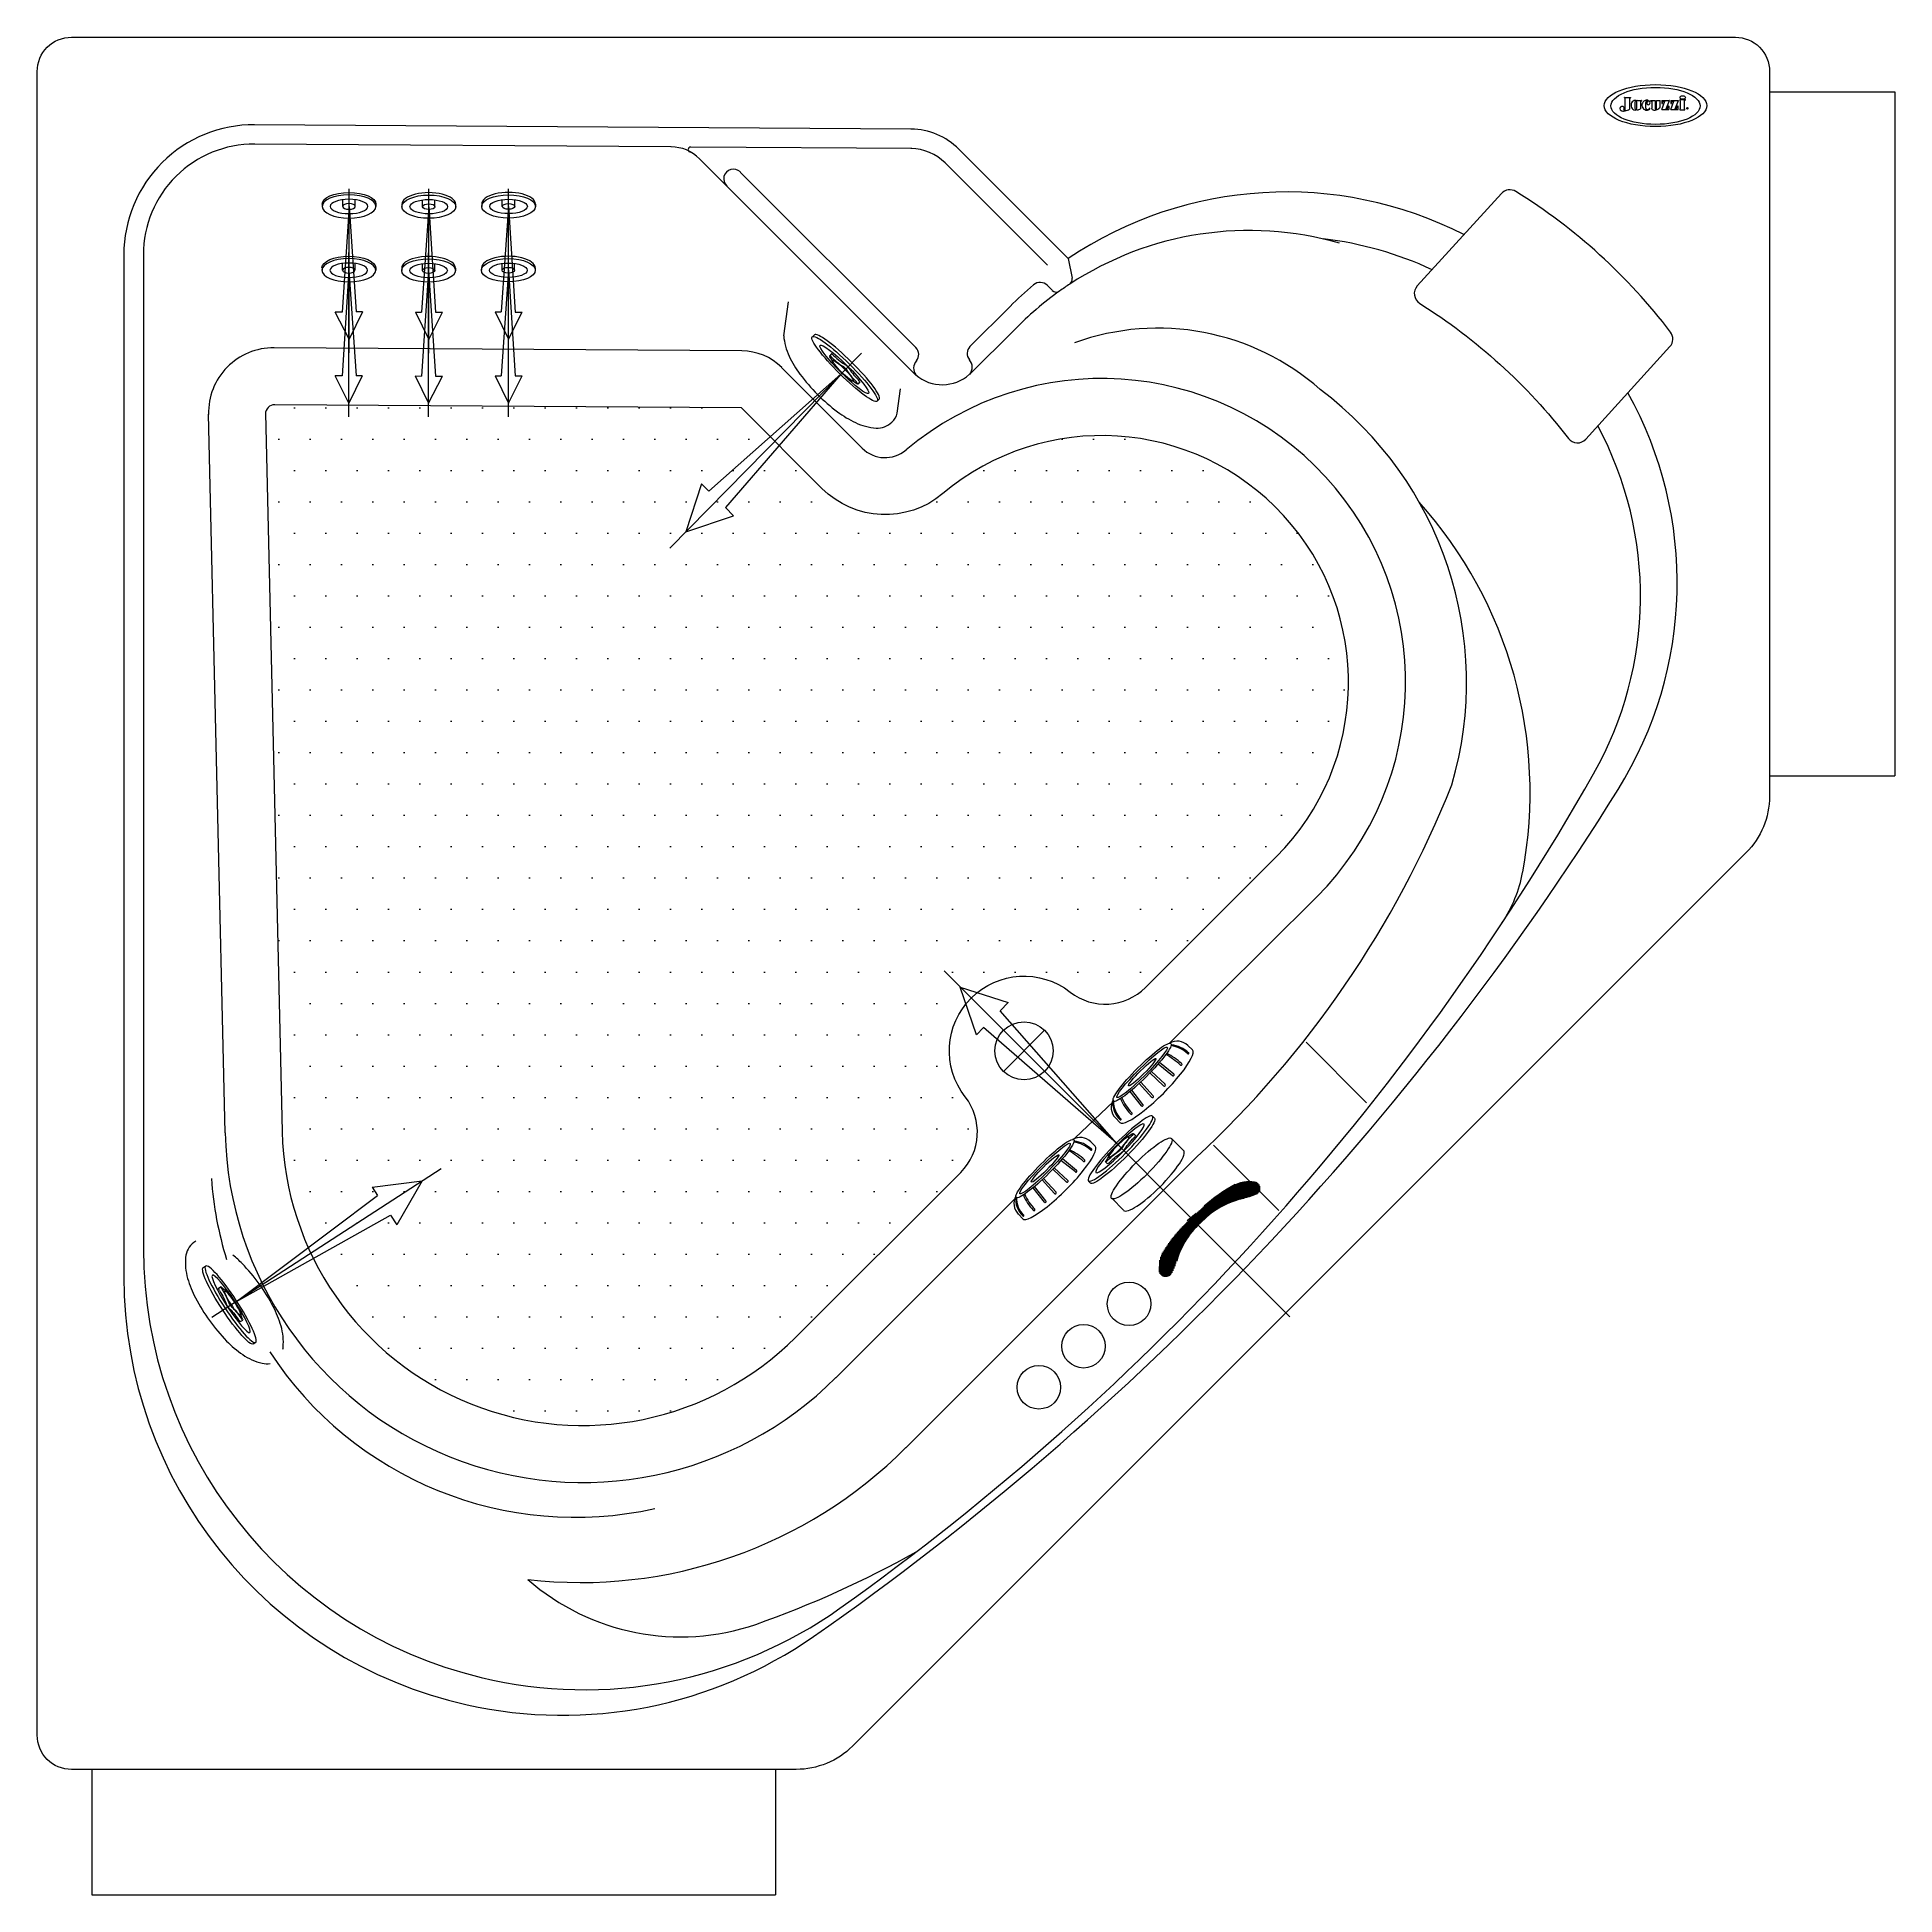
# Model space of a CAD drawing. Header units: millimetres. Extents: x -1264.83 to -1263.2, y 2202.79 to 2204.42.
import ezdxf
from ezdxf.enums import TextEntityAlignment as Align

# ---------------------------------------------------------------- set-up
doc = ezdxf.new("R2010")
doc.units = ezdxf.units.MM
doc.header["$LTSCALE"] = 10
doc.linetypes.add('CENTER2', pattern=[1.125, 0.75, -0.125, 0.125, -0.125])
doc.linetypes.add('HIDDEN', pattern=[0.375, 0.25, -0.125])
doc.layers.add('jacuzzi', color=1, linetype='Continuous')
doc.layers.add('LCOTA02', color=1, linetype='Continuous')
doc.styles.add('ROMANS', font='romans', dxfattribs={"height": 4})

# ---------------------------------------------------------------- blocks, each defined once
blk = doc.blocks.new('*E2')
at = {"layer": 'LCOTA02', "extrusion": (0, 0, -1)}
for centre, start_param, end_param in [((-0.14, 1.57), -1.378279, 0), ((-0.13, -1.4), 3.141593, 4.519872)]:
    blk.add_ellipse(centre, major_axis=(-0.001, 0.268), ratio=0.15, start_param=start_param, end_param=end_param, dxfattribs=at)

msp = doc.modelspace()

# ---------------------------------------------------------------- hatches: boundary and pattern name
at = {"layer": 'jacuzzi'}
h = msp.add_hatch(dxfattribs=at)
h.set_pattern_fill('DOTS', color=256, scale=0.44, style=0)
h.set_pattern_definition([(0, (-1257.381005, 2198.406658), (0.01375, 0.0275), [0, -0.0275])])
edge = h.paths.add_edge_path()
edge.add_line((-1264.6251, 2204.0946), (-1264.6105, 2203.4642))
edge.add_arc((-1264.3466, 2203.4703), 0.264, 181.3235, 315)
edge.add_line((-1264.1599, 2203.2836), (-1264.0151, 2203.4284))
edge.add_arc((-1264.0504, 2203.4638), 0.05, 315, 398.0777)
edge.add_arc((-1263.9595, 2203.535), 0.0655, 51.9223, 218.0777, ccw=False)
edge.add_arc((-1263.8883, 2203.6259), 0.05, 231.9223, 315)
edge.add_line((-1263.8529, 2203.5906), (-1263.7382, 2203.7053))
edge.add_arc((-1263.8913, 2203.8584), 0.2165, 315, 490.1048)
edge.add_arc((-1264.0814, 2204.084), 0.0785, 225, 310.1048, ccw=False)
edge.add_line((-1264.1369, 2204.0285), (-1264.2075, 2204.0991))
edge.add_line((-1264.2075, 2204.0991), (-1264.617, 2204.1019))
edge.add_arc((-1264.6171, 2204.0939), 0.008, 89.6155, 180)
h = msp.add_hatch(dxfattribs=at)
h.set_pattern_fill('ANSI31', color=256, scale=0.006, angle=43.0415, style=0)
h.set_pattern_definition([(88.041536, (-1283.2623971, 2196.59369065), (-0.000749561898, 2.563124e-05), [])])
h.paths.add_polyline_path([(-1263.8031, 2203.3855, -0.150241), (-1263.7667, 2203.4055, 0.040015), (-1263.7559, 2203.4088, 0.693838), (-1263.7563, 2203.42, 0.117767), (-1263.769, 2203.4197, 0.042592), (-1263.7733, 2203.4181, 0.06981), (-1263.8013, 2203.3987), (-1263.8089, 2203.3917), (-1263.8164, 2203.3846, 0.06981), (-1263.8377, 2203.358, 0.042592), (-1263.8396, 2203.3539, 0.117767), (-1263.8408, 2203.3412, 0.693838), (-1263.8296, 2203.34, 0.040015), (-1263.8255, 2203.3505, -0.150241)])

# ---------------------------------------------------------------- linework, layer by layer
for p, q in [((-1263.4326, 2204.3711), (-1263.4326, 2204.3714)), ((-1263.4325, 2204.3716), (-1263.4275, 2204.3716)), ((-1263.4323, 2204.371), (-1263.4325, 2204.371)), ((-1263.4321, 2204.3606), (-1263.4321, 2204.3708)), ((-1263.4275, 2204.371), (-1263.4282, 2204.371)), ((-1263.4282, 2204.371), (-1263.4282, 2204.3614)), ((-1263.4273, 2204.3714), (-1263.4273, 2204.3711)), ((-1263.4217, 2204.3687), (-1263.4217, 2204.3688)), ((-1263.4215, 2204.3689), (-1263.4179, 2204.3689)), ((-1263.4186, 2204.3681), (-1263.4186, 2204.3615)), ((-1263.4179, 2204.3683), (-1263.4184, 2204.3683)), ((-1263.4177, 2204.3688), (-1263.4177, 2204.3685)), ((-1263.4138, 2204.362), (-1263.4138, 2204.3672)), ((-1263.4094, 2204.3684), (-1263.4094, 2204.3689)), ((-1263.4094, 2204.3689), (-1263.4057, 2204.3689)), ((-1263.4094, 2204.3683), (-1263.4089, 2204.3683)), ((-1263.4088, 2204.3682), (-1263.4088, 2204.3625)), ((-1263.4045, 2204.3689), (-1263.4015, 2204.3689)), ((-1263.4, 2204.3689), (-1263.4, 2204.3664)), ((-1263.4, 2204.361), (-1263.3972, 2204.3683)), ((-1263.3999, 2204.369), (-1263.3934, 2204.369)), ((-1263.3999, 2204.3663), (-1263.3995, 2204.3663)), ((-1263.3961, 2204.3615), (-1263.3933, 2204.3689)), ((-1263.3941, 2204.364), (-1263.3937, 2204.364)), ((-1263.3936, 2204.3609), (-1263.3936, 2204.364)), ((-1263.3921, 2204.361), (-1263.3893, 2204.3683)), ((-1263.392, 2204.3689), (-1263.392, 2204.3664)), ((-1263.3919, 2204.369), (-1263.3854, 2204.369)), ((-1263.3919, 2204.3663), (-1263.3916, 2204.3663)), ((-1263.3882, 2204.3615), (-1263.3854, 2204.3689)), ((-1263.3862, 2204.364), (-1263.3857, 2204.364)), ((-1263.3857, 2204.3609), (-1263.3857, 2204.364)), ((-1264.0587, 2204.3437), (-1264.6346, 2204.3476)), ((-1263.4215, 2204.361), (-1263.4215, 2204.3605)), ((-1263.4105, 2204.3612), (-1263.4105, 2204.3619)), ((-1263.3999, 2204.3609), (-1263.3937, 2204.3609)), ((-1263.392, 2204.3609), (-1263.3857, 2204.3609)), ((-1263.3842, 2204.3609), (-1263.3842, 2204.3611)), ((-1263.3841, 2204.3608), (-1263.3797, 2204.3608)), ((-1263.3796, 2204.3609), (-1263.3796, 2204.3611)), ((-1264.2693, 2204.3281), (-1264.6346, 2204.3306)), ((-1264.0581, 2204.3267), (-1264.252, 2204.328)), ((-1264.0545, 2204.128), (-1264.2443, 2204.3177)), ((-1263.9207, 2204.2302), (-1264.0167, 2204.3262)), ((-1264.0544, 2204.1521), (-1264.2085, 2204.3061)), ((-1263.9388, 2204.2243), (-1264.0287, 2204.3141)), ((-1264.5573, 2204.2759), (-1264.5573, 2204.2818)), ((-1264.5518, 2204.1475), (-1264.5518, 2204.2914)), ((-1264.5464, 2204.2759), (-1264.5464, 2204.2818)), ((-1264.4873, 2204.2757), (-1264.4873, 2204.2817)), ((-1264.4818, 2204.1473), (-1264.4818, 2204.2913)), ((-1264.4764, 2204.2757), (-1264.4764, 2204.2817)), ((-1264.4173, 2204.2759), (-1264.4173, 2204.2818)), ((-1264.4118, 2204.1475), (-1264.4118, 2204.2914)), ((-1264.4064, 2204.2759), (-1264.4064, 2204.2818)), ((-1264.5754, 2204.278), (-1264.5754, 2204.2759)), ((-1264.5518, 2204.2759), (-1264.5578, 2204.1832)), ((-1264.5518, 2204.2759), (-1264.5455, 2204.1833)), ((-1264.5283, 2204.278), (-1264.5283, 2204.2759)), ((-1264.5054, 2204.2778), (-1264.5054, 2204.2757)), ((-1264.4818, 2204.2757), (-1264.4882, 2204.1832)), ((-1264.4818, 2204.2757), (-1264.4759, 2204.1831)), ((-1264.4583, 2204.2778), (-1264.4583, 2204.2757)), ((-1264.4354, 2204.278), (-1264.4354, 2204.2759)), ((-1264.4118, 2204.2759), (-1264.4182, 2204.1833)), ((-1264.4118, 2204.2759), (-1264.4059, 2204.1832)), ((-1264.3883, 2204.278), (-1264.3883, 2204.2759)), ((-1264.7494, 2204.2336), (-1264.7494, 2203.337)), ((-1264.7322, 2204.2336), (-1264.7322, 2203.3614)), ((-1264.552, 2204.0914), (-1264.552, 2204.2354)), ((-1264.482, 2204.0913), (-1264.482, 2204.2353)), ((-1264.412, 2204.0914), (-1264.412, 2204.2354)), ((-1264.5755, 2204.222), (-1264.5755, 2204.2199)), ((-1264.552, 2204.2199), (-1264.5579, 2204.1272)), ((-1264.5574, 2204.2199), (-1264.5574, 2204.2258)), ((-1264.552, 2204.2199), (-1264.5456, 2204.1273)), ((-1264.5465, 2204.2199), (-1264.5465, 2204.2258)), ((-1264.5284, 2204.222), (-1264.5284, 2204.2199)), ((-1264.5055, 2204.2218), (-1264.5055, 2204.2197)), ((-1264.482, 2204.2197), (-1264.4883, 2204.1271)), ((-1264.4874, 2204.2197), (-1264.4874, 2204.2256)), ((-1264.482, 2204.2197), (-1264.476, 2204.1271)), ((-1264.4765, 2204.2197), (-1264.4765, 2204.2256)), ((-1264.4584, 2204.2218), (-1264.4584, 2204.2197)), ((-1264.4355, 2204.222), (-1264.4355, 2204.2199)), ((-1264.412, 2204.2199), (-1264.4183, 2204.1273)), ((-1264.4174, 2204.2199), (-1264.4174, 2204.2258)), ((-1264.412, 2204.2199), (-1264.406, 2204.1272)), ((-1264.4065, 2204.2199), (-1264.4065, 2204.2258)), ((-1264.3884, 2204.222), (-1264.3884, 2204.2199)), ((-1263.9207, 2204.2302), (-1263.9173, 2204.213)), ((-1263.939, 2204.2066), (-1263.9347, 2204.2023)), ((-1264.1704, 2204.1625), (-1264.1662, 2204.1923)), ((-1264.007, 2204.153), (-1263.9718, 2204.1882)), ((-1264.5518, 2204.1595), (-1264.5639, 2204.1832)), ((-1264.5578, 2204.1832), (-1264.5639, 2204.1832)), ((-1264.5401, 2204.1833), (-1264.5518, 2204.1595)), ((-1264.5401, 2204.1833), (-1264.5455, 2204.1833)), ((-1264.4936, 2204.1832), (-1264.4882, 2204.1832)), ((-1264.4936, 2204.1832), (-1264.4819, 2204.1593)), ((-1264.4819, 2204.1593), (-1264.4698, 2204.183)), ((-1264.4759, 2204.1831), (-1264.4698, 2204.183)), ((-1264.4236, 2204.1833), (-1264.4182, 2204.1833)), ((-1264.4236, 2204.1833), (-1264.4119, 2204.1595)), ((-1264.4119, 2204.1595), (-1264.3998, 2204.1832)), ((-1264.4059, 2204.1832), (-1264.3998, 2204.1832)), ((-1263.968, 2204.1677), (-1264.0072, 2204.1286)), ((-1264.2072, 2204.1491), (-1264.6176, 2204.1519)), ((-1264.1435, 2204.1633), (-1264.1452, 2204.1615)), ((-1264.2704, 2203.976), (-1264.1021, 2204.1471)), ((-1264.1284, 2204.1465), (-1264.1303, 2204.1446)), ((-1264.5519, 2204.1034), (-1264.564, 2204.1272)), ((-1264.5579, 2204.1272), (-1264.564, 2204.1272)), ((-1264.5402, 2204.1273), (-1264.5519, 2204.1034)), ((-1264.5402, 2204.1273), (-1264.5456, 2204.1273)), ((-1264.4937, 2204.1272), (-1264.4883, 2204.1271)), ((-1264.4937, 2204.1272), (-1264.482, 2204.1033)), ((-1264.482, 2204.1033), (-1264.4699, 2204.127)), ((-1264.476, 2204.1271), (-1264.4699, 2204.127)), ((-1264.4237, 2204.1273), (-1264.4183, 2204.1273)), ((-1264.4237, 2204.1273), (-1264.412, 2204.1034)), ((-1264.412, 2204.1034), (-1264.3999, 2204.1272)), ((-1264.406, 2204.1272), (-1264.3999, 2204.1272)), ((-1264.1203, 2204.1286), (-1264.2361, 2204.0261)), ((-1264.1203, 2204.1286), (-1264.2216, 2204.0116)), ((-1264.1015, 2204.0638), (-1264.1722, 2204.1345)), ((-1264.1036, 2204.1219), (-1264.1054, 2204.1201)), ((-1264.0867, 2204.1069), (-1264.0885, 2204.1051)), ((-1264.0708, 2204.0945), (-1264.0678, 2204.1159)), ((-1264.6605, 2203.463), (-1264.6751, 2204.0935)), ((-1264.2425, 2204.0324), (-1264.2564, 2203.9903)), ((-1264.2425, 2204.0324), (-1264.2361, 2204.0261)), ((-1264.2216, 2204.0116), (-1264.2144, 2204.0044)), ((-1264.2564, 2203.9903), (-1264.2144, 2204.0044)), ((-1263.8318, 2203.5418), (-1263.7029, 2203.6699)), ((-1264.0297, 2203.6052), (-1263.8601, 2203.4355)), ((-1264.0156, 2203.591), (-1263.9735, 2203.5773)), ((-1264.0013, 2203.549), (-1264.0156, 2203.591)), ((-1263.9806, 2203.57), (-1263.9735, 2203.5773)), ((-1263.8784, 2203.4539), (-1263.9806, 2203.57)), ((-1264.0013, 2203.549), (-1263.995, 2203.5555)), ((-1263.8784, 2203.4539), (-1263.995, 2203.5555)), ((-1263.8118, 2203.5358), (-1263.8157, 2203.5396)), ((-1263.712, 2203.5425), (-1263.6589, 2203.4895)), ((-1263.837, 2203.5044), (-1263.849, 2203.5156)), ((-1263.8358, 2203.5057), (-1263.8478, 2203.5169)), ((-1263.8293, 2203.5132), (-1263.8419, 2203.5234)), ((-1263.8282, 2203.5146), (-1263.8407, 2203.5247)), ((-1263.8565, 2203.4867), (-1263.8664, 2203.4993)), ((-1263.8552, 2203.4878), (-1263.865, 2203.5005)), ((-1263.8475, 2203.4942), (-1263.8585, 2203.5063)), ((-1263.8462, 2203.4954), (-1263.8571, 2203.5075)), ((-1263.8809, 2203.4907), (-1263.9148, 2203.4583)), ((-1263.8755, 2203.4722), (-1263.8793, 2203.4761)), ((-1263.8755, 2203.4722), (-1263.8793, 2203.4761)), ((-1263.845, 2203.4758), (-1263.8468, 2203.4776)), ((-1263.897, 2203.4513), (-1263.901, 2203.4552)), ((-1263.8617, 2203.4607), (-1263.8635, 2203.4625)), ((-1263.8196, 2203.4476), (-1263.8301, 2203.4581)), ((-1263.7933, 2203.4523), (-1263.736, 2203.395)), ((-1264.0631, 2203.1868), (-1263.8082, 2203.4417)), ((-1263.9145, 2203.4287), (-1263.9271, 2203.4389)), ((-1263.9134, 2203.4301), (-1263.9259, 2203.4402)), ((-1263.8863, 2203.4359), (-1263.8883, 2203.4378)), ((-1264.4708, 2203.4316), (-1264.6721, 2203.301)), ((-1264.5316, 2203.4155), (-1264.4876, 2203.4208)), ((-1264.4876, 2203.4208), (-1264.5098, 2203.3824)), ((-1263.9328, 2203.4097), (-1263.9437, 2203.4218)), ((-1263.9314, 2203.4109), (-1263.9424, 2203.423)), ((-1263.9223, 2203.4199), (-1263.9342, 2203.4311)), ((-1263.9211, 2203.4212), (-1263.933, 2203.4324)), ((-1263.9013, 2203.419), (-1263.903, 2203.4207)), ((-1264.6504, 2203.3151), (-1264.5267, 2203.408)), ((-1264.5316, 2203.4155), (-1264.5267, 2203.408)), ((-1264.1246, 2203.2482), (-1263.9678, 2203.405)), ((-1263.9417, 2203.4023), (-1263.9516, 2203.4148)), ((-1263.9404, 2203.4033), (-1263.9503, 2203.416)), ((-1263.8826, 2203.4056), (-1263.8721, 2203.3951)), ((-1264.6504, 2203.3151), (-1264.5154, 2203.3909)), ((-1264.5154, 2203.3909), (-1264.5098, 2203.3824)), ((-1263.9607, 2203.3877), (-1263.9645, 2203.3916)), ((-1263.9607, 2203.3877), (-1263.9645, 2203.3916)), ((-1263.8165, 2203.3861), (-1263.8085, 2203.3925)), ((-1264.6797, 2203.3448), (-1264.6776, 2203.3462)), ((-1264.6663, 2203.3267), (-1264.664, 2203.3282)), ((-1264.6471, 2203.2974), (-1264.645, 2203.2988)), ((-1264.6358, 2203.2779), (-1264.6337, 2203.2793))]:
    msp.add_line(p, q, dxfattribs=at)
at = {"layer": 'jacuzzi', "linetype": 'HIDDEN'}
for p, q in [((-1263.3054, 2204.3764), (-1263.1954, 2204.3764)), ((-1263.1954, 2204.3764), (-1263.1954, 2203.7764)), ((-1263.3054, 2203.7764), (-1263.1954, 2203.7764)), ((-1264.7775, 2202.9045), (-1264.7775, 2202.7945)), ((-1264.1775, 2202.9045), (-1264.1775, 2202.7945)), ((-1264.7775, 2202.7945), (-1264.1775, 2202.7945))]:
    msp.add_line(p, q, dxfattribs=at)
at = {"layer": 'jacuzzi', "linetype": 'CENTER2'}
for p, q in [((-1263.7262, 2203.3017), (-1263.9775, 2203.553)), ((-1263.9775, 2203.517), (-1263.9415, 2203.553))]:
    msp.add_line(p, q, dxfattribs=at)
at = {"layer": 'jacuzzi', "color": 3}
msp.add_lwpolyline([(-1263.3054, 2203.7584, -0.198923), (-1263.3259, 2203.7089), (-1264.11, 2202.925, -0.198902), (-1264.1595, 2202.9045), (-1264.7954, 2202.9045, -0.414214), (-1264.8254, 2202.9345), (-1264.8254, 2204.3944, -0.414214), (-1264.7954, 2204.4244), (-1263.3354, 2204.4244, -0.414214), (-1263.3054, 2204.3944)], format="xyb", close=True, dxfattribs=at)
at = {"layer": 'jacuzzi'}
for points in [[(-1263.4218, 2204.3621), (-1263.4218, 2204.3673, 1), (-1263.4236, 2204.3673), (-1263.4236, 2204.3621, 1)], [(-1263.4819, 2204.0724, 0.466545), (-1263.4666, 2204.0717), (-1263.3928, 2204.1529, 0.361621), (-1263.3923, 2204.1657, 0.091582), (-1263.528, 2204.289, 0.361724), (-1263.5407, 2204.2873), (-1263.6145, 2204.2061, 0.466651), (-1263.6124, 2204.1909, -0.087969)]]:
    msp.add_lwpolyline(points, format="xyb", close=True, dxfattribs=at)
for points in [[(-1263.4056, 2204.3689), (-1263.4056, 2204.3617, 0.135484), (-1263.4056, 2204.3616, 0.597309), (-1263.4046, 2204.3617, 0.11277), (-1263.4046, 2204.3617), (-1263.4046, 2204.3689)], [(-1263.4049, 2204.3606, 0.062974), (-1263.4018, 2204.3623, 0.257829), (-1263.4014, 2204.3629), (-1263.4014, 2204.3689)], [(-1263.3806, 2204.3693), (-1263.3841, 2204.3693, 0.414214), (-1263.3842, 2204.3692), (-1263.3842, 2204.3687, 0.414214), (-1263.3841, 2204.3686), (-1263.3838, 2204.3686, -0.414214), (-1263.3837, 2204.3686), (-1263.3837, 2204.3616)], [(-1263.3801, 2204.3615), (-1263.3801, 2204.3687, -0.309408), (-1263.38, 2204.3689, 0.090701), (-1263.3791, 2204.3694, 0.365017), (-1263.3791, 2204.3695), (-1263.3792, 2204.3697, 0.451807), (-1263.3795, 2204.3697, -0.178007), (-1263.3807, 2204.3693)], [(-1264.1704, 2204.1625, 0.092249), (-1264.1656, 2204.1445, 0.048941), (-1264.1561, 2204.1287, 0.036618), (-1264.1408, 2204.111, 0.036618), (-1264.1231, 2204.0957, 0.048941), (-1264.1074, 2204.0862, 0.092249), (-1264.0894, 2204.0815, 0.218591), (-1264.0754, 2204.0866, 0.129048), (-1264.0708, 2204.0945)], [(-1264.6251, 2204.0946), (-1264.6105, 2203.4642, 0.659858), (-1264.1599, 2203.2836), (-1264.0151, 2203.4284, 0.379254), (-1264.0111, 2203.4946, -0.885935), (-1263.9191, 2203.5866, 0.379254), (-1263.8529, 2203.5906), (-1263.7382, 2203.7053, 0.958169), (-1264.0308, 2204.0239, -0.389406), (-1264.1369, 2204.0285), (-1264.2075, 2204.0991), (-1264.617, 2204.1019, 0.416181), (-1264.6251, 2204.0939)], [(-1264.6862, 2203.3679, 0.027993), (-1264.6879, 2203.3668, 0.218591), (-1264.6952, 2203.3538, 0.092249), (-1264.6934, 2203.3353, 0.048941), (-1264.6865, 2203.3182, 0.036618), (-1264.6742, 2203.2983, 0.036618), (-1264.6592, 2203.2804, 0.048941), (-1264.6451, 2203.2685, 0.092249), (-1264.6281, 2203.2609, 0.100961), (-1264.621, 2203.2607)], [(-1264.6098, 2203.2731, 0.026779), (-1264.6096, 2203.275, 0.092249), (-1264.6114, 2203.2935, 0.048941), (-1264.6183, 2203.3106, 0.036618), (-1264.6306, 2203.3305, 0.036618), (-1264.6456, 2203.3484, 0.028685), (-1264.6536, 2203.3557, 0.028685)]]:
    msp.add_lwpolyline(points, format="xyb", dxfattribs=at)
for centre, radius in [((-1263.3775, 2204.362), 0.000795), ((-1263.9595, 2203.535), 0.0255), ((-1263.8674, 2203.313), 0.0191), ((-1263.9073, 2203.2758), 0.0191), ((-1263.9465, 2203.2398), 0.0191)]:
    msp.add_circle(centre, radius, dxfattribs=at)
for centre, radius, start, end in [((-1263.4345, 2204.3617), 0.00211, 122.9803, 234.8089), ((-1263.4347, 2204.3619), 0.00184, 329.3882, 123.2376), ((-1263.4325, 2204.3714), 0.000183, 90, 180), ((-1263.4325, 2204.3711), 0.000183, 180, 270), ((-1263.4323, 2204.3708), 0.000183, 0, 90), ((-1263.4275, 2204.3714), 0.000183, 0, 90), ((-1263.4275, 2204.3711), 0.000183, 270, 0), ((-1263.4225, 2204.3647), 0.00441, 126.3033, 231.4856), ((-1263.4233, 2204.3662), 0.0028, 59.9231, 132.2761), ((-1263.4218, 2204.3687), 0.0000913, 231.4553, 0), ((-1263.4215, 2204.3688), 0.000183, 90, 180), ((-1263.4184, 2204.3681), 0.000183, 90, 180), ((-1263.4179, 2204.3688), 0.000183, 0, 90), ((-1263.4179, 2204.3685), 0.000183, 270, 0), ((-1263.4129, 2204.3648), 0.00446, 127.1313, 242.2671), ((-1263.4131, 2204.3652), 0.00398, 88.5996, 128.9527), ((-1263.4119, 2204.3672), 0.00197, 150.4373, 179.0124), ((-1263.4126, 2204.3675), 0.00116, 97.112, 147.2426), ((-1263.4117, 2204.3665), 0.00138, 110.2833, 290.7343), ((-1263.4131, 2204.366), 0.00316, 29.5272, 87.5019), ((-1263.4126, 2204.3677), 0.000976, 50.781, 96.3414), ((-1263.4123, 2204.3682), 0.000419, 289.0295, 44.0873), ((-1263.412, 2204.3668), 0.00179, 294.3936, 25.9072), ((-1263.4094, 2204.3689), 0.0000913, 90, 180), ((-1263.4094, 2204.3684), 0.0000913, 180, 270), ((-1263.4089, 2204.3682), 0.0000913, 0, 90), ((-1263.4057, 2204.3689), 0.0000913, 0, 90), ((-1263.4045, 2204.3689), 0.0000913, 90, 180), ((-1263.4015, 2204.3689), 0.0000913, 0, 90), ((-1263.3999, 2204.3689), 0.0000913, 90, 180), ((-1263.3999, 2204.3664), 0.0000913, 180, 270), ((-1263.3969, 2204.3662), 0.00257, 130.1573, 175.0588), ((-1263.3995, 2204.3664), 0.0000913, 270, 355.0588), ((-1263.3975, 2204.3669), 0.0016, 80.3374, 129.0048), ((-1263.3973, 2204.3684), 0.000114, 338.9296, 80.3374), ((-1263.3968, 2204.3638), 0.00262, 294.8275, 3.7772), ((-1263.3941, 2204.3639), 0.000114, 90, 183.7772), ((-1263.3937, 2204.364), 0.0000913, 0, 90), ((-1263.3934, 2204.3689), 0.0000913, 338.9296, 90), ((-1263.3919, 2204.3689), 0.0000913, 90, 180), ((-1263.3919, 2204.3664), 0.0000913, 180, 270), ((-1263.3916, 2204.3664), 0.0000913, 270, 355.0588), ((-1263.389, 2204.3662), 0.00257, 130.1573, 175.0588), ((-1263.3896, 2204.3669), 0.0016, 80.3374, 129.0048), ((-1263.3894, 2204.3684), 0.000114, 338.9296, 80.3374), ((-1263.3889, 2204.3638), 0.00262, 294.8275, 3.7772), ((-1263.3862, 2204.3639), 0.000114, 90, 183.7772), ((-1263.3857, 2204.364), 0.0000913, 0, 90), ((-1263.3854, 2204.3689), 0.0000913, 338.9296, 90), ((-1264.6354, 2204.2336), 0.114, 89.6155, 180), ((-1263.4347, 2204.3615), 0.00182, 234.8089, 260.1754), ((-1263.4338, 2204.3665), 0.00692, 260.1754, 285.4183), ((-1263.4327, 2204.3608), 0.000455, 149.3882, 195.7752), ((-1263.4325, 2204.3608), 0.000664, 195.7752, 246.1283), ((-1263.4326, 2204.3606), 0.000455, 246.1283, 297.2029), ((-1263.4326, 2204.3608), 0.000606, 297.2029, 316.5289), ((-1263.4326, 2204.3607), 0.000567, 320.2199, 351.1443), ((-1263.4375, 2204.3794), 0.0204, 285.5604, 296.8444), ((-1263.4283, 2204.3614), 0.000183, 298.8232, 0), ((-1263.4232, 2204.3635), 0.00305, 228.3999, 304.2305), ((-1263.4223, 2204.368), 0.00749, 276.286, 300.0862), ((-1263.4129, 2204.3646), 0.00427, 241.6824, 289.3433), ((-1263.4129, 2204.3619), 0.000927, 174.0544, 252.5389), ((-1263.4127, 2204.3636), 0.00266, 258.5772, 294.2197), ((-1263.4125, 2204.3632), 0.0022, 295.2704, 324.8584), ((-1263.4135, 2204.3648), 0.00467, 295.0031, 308.9089), ((-1263.4106, 2204.3619), 0.000114, 0, 144.8584), ((-1263.4106, 2204.3612), 0.000114, 309.1312, 0), ((-1263.4067, 2204.3625), 0.00214, 180, 267.9232), ((-1263.4063, 2204.3646), 0.00421, 264.0736, 289.8501), ((-1263.3999, 2204.361), 0.000114, 158.9296, 270), ((-1263.396, 2204.3615), 0.000114, 158.9296, 274.0743), ((-1263.3962, 2204.3638), 0.00243, 274.0743, 281.2218), ((-1263.3937, 2204.361), 0.0000913, 270, 0), ((-1263.392, 2204.361), 0.000114, 158.9296, 270), ((-1263.3881, 2204.3615), 0.000114, 158.9296, 274.0743), ((-1263.3883, 2204.3638), 0.00243, 274.0743, 281.2218), ((-1263.3857, 2204.361), 0.0000913, 270, 0), ((-1263.3841, 2204.3611), 0.0000913, 82.1724, 180), ((-1263.3841, 2204.3609), 0.0000913, 180, 270), ((-1263.3841, 2204.3616), 0.000365, 262.1724, 0), ((-1263.3798, 2204.3615), 0.000365, 180, 273.6112), ((-1263.3797, 2204.3611), 0.0000913, 0, 93.6112), ((-1263.3797, 2204.3609), 0.0000913, 270, 0), ((-1264.6352, 2204.2336), 0.097, 89.6155, 180), ((-1264.0591, 2204.2837), 0.06, 45, 89.6155), ((-1264.2695, 2204.2925), 0.0357, 45, 89.6155), ((-1264.252, 2204.3258), 0.00224, 89.6155, 269.6155), ((-1264.0591, 2204.2837), 0.043, 45, 89.6155), ((-1264.2145, 2204.3001), 0.00856, 44.9442, 226.6789), ((-1263.7293, 2203.9457), 0.3429, 62.9803, 123.9372), ((-1263.7618, 2203.9673), 0.2875, 74.0493, 123.2341), ((-1263.7343, 2203.934), 0.3157, 65.1313, 83.1987), ((-1263.7293, 2203.9457), 0.3429, 130.3343, 135), ((-1263.7618, 2203.9673), 0.2875, 125.3743, 135.81), ((-1263.9454, 2204.2002), 0.00903, 45, 130.3343), ((-1263.9312, 2204.2058), 0.005, 225, 305.3743), ((-1263.7618, 2203.9673), 0.2875, 123.2341, 125.3743), ((-1263.9222, 2204.212), 0.005, 303.2341, 11.4256), ((-1263.8419, 2203.954), 0.2151, 48.6072, 109.8978), ((-1264.618, 2204.0948), 0.0571, 89.6155, 181.3235), ((-1264.0605, 2204.146), 0.00856, 319.4386, 45), ((-1264.0009, 2204.1469), 0.00856, 135, 220.5614), ((-1264.2075, 2204.0992), 0.05, 45, 89.6155), ((-1264.0464, 2204.1339), 0.01, 139.4386, 216.1185), ((-1264.015, 2204.1348), 0.01, 321.3411, 40.5614), ((-1263.8913, 2203.8584), 0.2665, 315, 130.1048), ((-1264.0312, 2204.1555), 0.036, 229.6776, 311.6592), ((-1263.8919, 2203.8586), 0.3207, 343.68, 53.1756), ((-1263.7293, 2203.9457), 0.3429, 328.0498, 29.0876), ((-1263.7343, 2203.934), 0.3157, 330.4292, 28.2185), ((-1264.0814, 2204.084), 0.0285, 225, 310.1048), ((-1263.8977, 2203.7617), 0.3822, 349.4366, 41.7787), ((-1265.4398, 2204.9017), 2.2766, 305.3972, 330.4292), ((-1265.6038, 2205.1148), 2.5522, 304.8851, 328.0498), ((-1264.4195, 2204.1011), 0.8992, 312.8317, 338.2884), ((-1263.64, 2203.7136), 0.12, 326.571, 349.4366), ((-1263.8871, 2203.4476), 0.0991, 49.0863, 58.241), ((-1263.8649, 2203.4735), 0.0667, 49.107, 62.7054), ((-1263.8252, 2203.5301), 0.0134, 45.4918, 119.4389), ((-1263.8357, 2203.5104), 0.0297, 48.0121, 79.8762), ((-1263.8329, 2203.5146), 0.0258, 46.6666, 84.118), ((-1263.8154, 2203.5329), 0.00055, 232.3113, 66.6713), ((-1263.8217, 2203.5232), 0.000857, 232.3632, 58.5572), ((-1263.8364, 2203.505), 0.000891, 226.7041, 47.2995), ((-1263.8287, 2203.5139), 0.000874, 229.5356, 52.755), ((-1263.8697, 2203.4855), 0.0134, 150.4826, 224.4918), ((-1263.862, 2203.4889), 0.0196, 172.8232, 226.6373), ((-1263.8592, 2203.4907), 0.0218, 179.3227, 225.2239), ((-1263.838, 2203.5073), 0.0394, 201.1291, 224.4358), ((-1263.8348, 2203.5105), 0.0424, 203.278, 224.6357), ((-1263.8558, 2203.4873), 0.000869, 215.8097, 39.742), ((-1263.8469, 2203.4948), 0.000887, 221.3536, 42.5694), ((-1263.8749, 2203.4749), 0.00055, 203.3122, 37.6722), ((-1263.8654, 2203.48), 0.000793, 205.0905, 55.7303), ((-1264.3466, 2203.4703), 0.314, 181.3235, 315), ((-1263.9104, 2203.4456), 0.0134, 45.4918, 119.4389), ((-1263.9209, 2203.4259), 0.0297, 48.0121, 79.8762), ((-1263.9181, 2203.4301), 0.0258, 46.6666, 84.118), ((-1263.9723, 2203.3631), 0.0991, 49.0863, 58.241), ((-1263.9501, 2203.389), 0.0667, 49.107, 62.7054), ((-1263.9069, 2203.4387), 0.000857, 232.3632, 58.5572), ((-1263.9006, 2203.4484), 0.00055, 232.3113, 66.6713), ((-1264.3532, 2203.4459), 0.3202, 184.1265, 197.0699), ((-1263.9217, 2203.4206), 0.000891, 226.7041, 47.2995), ((-1263.914, 2203.4294), 0.000874, 229.5356, 52.755), ((-1263.955, 2203.401), 0.0134, 150.4826, 224.4918), ((-1263.9472, 2203.4044), 0.0196, 172.8232, 226.6373), ((-1263.9444, 2203.4062), 0.0218, 179.3227, 225.2239), ((-1263.9233, 2203.4228), 0.0394, 201.1291, 224.4358), ((-1263.92, 2203.426), 0.0424, 203.278, 224.6357), ((-1263.941, 2203.4028), 0.000869, 215.8097, 39.742), ((-1263.9321, 2203.4103), 0.000887, 221.3536, 42.5694), ((-1263.7525, 2203.3362), 0.0707, 101.6175, 135.7947), ((-1263.7182, 2203.3084), 0.1227, 117.1394, 132.6445), ((-1263.9602, 2203.3904), 0.00055, 203.3122, 37.6722), ((-1263.9507, 2203.3956), 0.000793, 205.0905, 55.7303), ((-1263.7574, 2203.3316), 0.0707, 130.2884, 164.4656), ((-1264.3452, 2203.3614), 0.387, 180, 256.4607), ((-1264.3644, 2203.337), 0.385, 180, 257.4194), ((-1264.3532, 2203.4459), 0.3202, 213.1412, 282.5738), ((-1264.3488, 2203.4725), 0.404, 263.4492, 315), ((-1264.4938, 2203.8805), 0.8998, 289.3999, 299.254), ((-1264.2608, 2203.2248), 0.204, 228.8956, 288.8473), ((-1264.3452, 2203.3614), 0.387, 256.4607, 305.3972), ((-1264.3644, 2203.337), 0.385, 257.4194, 304.8851)]:
    msp.add_arc(centre, radius, start, end, dxfattribs=at)
for centre, major_axis, ratio in [((-1263.4054, 2204.3644), (-0.045, 0), 0.408776), ((-1263.4054, 2204.3641), (-0.0391, 0), 0.415223), ((-1263.3816, 2204.3715), (-0.00235, 0), 0.621803), ((-1264.4818, 2204.2757), (0.0236, 0), 0.431953), ((-1264.4818, 2204.2757), (0.0165, 0), 0.381644), ((-1264.4118, 2204.2759), (0.0236, 0), 0.431953), ((-1264.4118, 2204.2759), (0.0165, 0), 0.381644), ((-1264.482, 2204.2197), (0.0236, 0), 0.431953), ((-1264.482, 2204.2197), (0.0165, 0), 0.381644), ((-1264.412, 2204.2199), (0.0236, 0), 0.431953), ((-1264.412, 2204.2199), (0.0165, 0), 0.381644), ((-1263.8559, 2203.5162), (-0.0253, -0.0253), 0.1484), ((-1263.8559, 2203.5162), (-0.0221, -0.0221), 0.114375), ((-1263.8559, 2203.5162), (-0.012, -0.012), 0.112344), ((-1263.9411, 2203.4317), (-0.0253, -0.0253), 0.1484), ((-1263.9411, 2203.4317), (-0.0221, -0.0221), 0.114375), ((-1263.8564, 2203.4318), (-0.0263, -0.0263), 0.186255), ((-1263.9411, 2203.4317), (-0.012, -0.012), 0.112344)]:
    msp.add_ellipse(centre, major_axis=major_axis, ratio=ratio, dxfattribs=at)
at = {"layer": 'jacuzzi', "extrusion": (0, 0, -1)}
for centre, major_axis, ratio, start_param, end_param in [((-1264.5518, 2204.278), (0.0236, 0), 0.431953, 3.141593, 6.283185), ((-1264.5518, 2204.2759), (0.0236, 0), 0.431953, 3.141593, 9.424778), ((-1264.5518, 2204.2759), (0.0165, 0), 0.381644, 3.141593, 9.424778), ((-1264.5518, 2204.2759), (0.00544, 0), 0.461888, 1.570796326786014, 7.8539816339656), ((-1264.552, 2204.222), (0.0236, 0), 0.431953, 3.141593, 6.283185), ((-1264.552, 2204.2199), (0.0236, 0), 0.431953, 3.141593, 9.424778), ((-1264.552, 2204.2199), (0.0165, 0), 0.381644, 3.141593, 9.424778), ((-1264.552, 2204.2199), (0.00544, 0), 0.461888, 1.570796326786014, 7.8539816339656), ((-1263.8749, 2203.4492), (-0.0281, -0.0284), 0.15, 3.141593, 9.424778), ((-1263.8731, 2203.4474), (-0.0281, -0.0284), 0.15, 3.141593, 6.283185), ((-1263.8753, 2203.4495), (-0.0211, -0.0213), 0.133333, 3.141593, 9.424778), ((-1263.8763, 2203.4506), (-0.00879, -0.00888), 0.15, 3.141593, 9.424778), ((-1263.8798, 2203.454), (-0.0134, -0.0135), 0.15, 4.276588, 5.14819), ((-1263.8747, 2203.4489), (-0.00189, -0.0019), 0.15, 3.648269, 5.776509), ((-1263.8602, 2203.4613), (-0.0134, -0.0135), 0.15, 0.506677, 1.378279), ((-1263.8712, 2203.4584), (-0.00189, -0.0019), 0.15, 1.134995, 3.263235), ((-1263.8584, 2203.4595), (-0.0134, -0.0135), 0.15, 0.506677, 1.378279), ((-1263.8558, 2203.4734), (-0.0134, -0.0135), 0.15, -0.74996, 0.121642), ((-1263.8654, 2203.4606), (-0.00189, -0.0019), 0.15, 2.391632, 4.519872), ((-1263.8636, 2203.4588), (-0.00189, -0.0019), 0.15, 3.141593, 4.519872), ((-1263.8862, 2203.4395), (-0.00189, -0.0019), 0.15, -1.378279, 0.74996), ((-1263.899, 2203.4298), (-0.0134, -0.0135), 0.15, 3.019951, 3.891553), ((-1263.8869, 2203.4343), (-0.0134, -0.0135), 0.15, 1.763314, 2.634916), ((-1263.8845, 2203.4378), (-0.00189, -0.0019), 0.15, -1.378279, 0), ((-1263.8841, 2203.4454), (-0.00189, -0.0019), 0.15, -0.121642, 2.006598), ((-1263.8851, 2203.4326), (-0.0134, -0.0135), 0.15, 1.763314, 2.634916), ((-1263.8729, 2203.4472), (-0.00189, -0.0019), 0.15, 3.648269, 5.776509), ((-1264.6578, 2203.3113), (-0.0219, 0.0335), 0.15, 3.141593, 6.283185), ((-1264.6557, 2203.3127), (-0.0219, 0.0335), 0.15, 3.141593, 9.424778), ((-1264.6553, 2203.313), (-0.0164, 0.0251), 0.133333, 3.141593, 9.424778), ((-1264.6648, 2203.3244), (-0.00147, 0.00224), 0.15, -1.378279, 0), ((-1264.6698, 2203.3262), (-0.0104, 0.0159), 0.15, 1.763314, 2.634916), ((-1264.6627, 2203.3258), (-0.00147, 0.00224), 0.15, -1.378279, 0.74996), ((-1264.6696, 2203.3403), (-0.0104, 0.0159), 0.15, 3.019951, 3.891553), ((-1264.6677, 2203.3275), (-0.0104, 0.0159), 0.15, 1.763314, 2.634916), ((-1264.654, 2203.3138), (-0.0069, 0.0105), 0.15, 3.141593, 9.424778), ((-1264.6574, 2203.3225), (-0.00147, 0.00224), 0.15, -0.121642, 2.006598), ((-1264.65, 2203.3165), (-0.0104, 0.0159), 0.15, 4.276588, 5.14819), ((-1264.658, 2203.3112), (-0.00147, 0.00224), 0.15, 3.648269, 5.776509), ((-1264.6559, 2203.3125), (-0.00147, 0.00224), 0.15, 3.648269, 5.776509), ((-1264.649, 2203.2944), (-0.0104, 0.0159), 0.15, 0.506677, 1.378279), ((-1264.6469, 2203.2958), (-0.0104, 0.0159), 0.15, 0.506677, 1.378279), ((-1264.6474, 2203.3072), (-0.00147, 0.00224), 0.15, 1.134995, 3.263235), ((-1264.6359, 2203.289), (-0.0104, 0.0159), 0.15, -0.74996, 0.121642), ((-1264.6486, 2203.2997), (-0.00147, 0.00224), 0.15, 3.141593, 4.519872), ((-1264.6465, 2203.301), (-0.00147, 0.00224), 0.15, 2.391632, 4.519872)]:
    msp.add_ellipse(centre, major_axis=major_axis, ratio=ratio, start_param=start_param, end_param=end_param, dxfattribs=at)
at = {"layer": 'jacuzzi'}
for centre, major_axis, ratio, start_param, end_param in [((-1264.4818, 2204.2778), (0.0236, 0), 0.431953, 6.283185, 9.424778), ((-1264.4118, 2204.278), (0.0236, 0), 0.431953, 6.283185, 9.424778), ((-1264.4818, 2204.2757), (-0.00544, 0), 0.461888, -3.141592653589793, 3.141592653589793), ((-1264.4118, 2204.2759), (-0.00544, 0), 0.461888, -3.141592653589793, 3.141592653589793), ((-1264.482, 2204.2218), (0.0236, 0), 0.431953, 6.283185, 9.424778), ((-1264.482, 2204.2197), (-0.00544, 0), 0.461888, -3.141592653589793, 3.141592653589793), ((-1264.412, 2204.222), (0.0236, 0), 0.431953, 6.283185, 9.424778), ((-1264.412, 2204.2199), (-0.00544, 0), 0.461888, -3.141592653589793, 3.141592653589793), ((-1264.1169, 2204.1333), (-0.0284, 0.0282), 0.15, 1.570796326788963, 7.853981633968549), ((-1264.1151, 2204.1351), (-0.0284, 0.0282), 0.15, 3.141593, 6.283185), ((-1264.1172, 2204.133), (-0.0213, 0.0211), 0.133333, 1.570796326784004, 7.85398163396359), ((-1264.1283, 2204.1429), (-0.00189, 0.00189), 0.150033, -1.377003, 0.761242), ((-1264.1411, 2204.1525), (-0.0135, 0.0134), 0.15, 3.019951, 3.891553), ((-1264.129, 2204.1481), (-0.0135, 0.0134), 0.15, 1.763314, 2.634916), ((-1264.1261, 2204.137), (-0.00189, 0.00189), 0.150033, -0.100788, 2.010864), ((-1264.1183, 2204.1319), (-0.00887, 0.00881), 0.15, 1.570796326825246, 7.853981634004832), ((-1264.1272, 2204.1498), (-0.0135, 0.0134), 0.15, 1.763314, 2.634916), ((-1264.1217, 2204.1285), (-0.0135, 0.0134), 0.15, 4.276588, 5.14819), ((-1264.1166, 2204.1336), (-0.00189, 0.00189), 0.150033, 3.664263, 5.792975), ((-1264.1149, 2204.1353), (-0.00189, 0.00189), 0.150033, 3.664263, 5.792975), ((-1264.1021, 2204.1213), (-0.0135, 0.0134), 0.15, 0.506677, 1.378279), ((-1264.1131, 2204.1241), (-0.00189, 0.00189), 0.150033, 1.139026, 3.283932), ((-1264.1003, 2204.1231), (-0.0135, 0.0134), 0.15, 0.506677, 1.378279), ((-1264.0976, 2204.1092), (-0.0135, 0.0134), 0.15, -0.74996, 0.121642), ((-1264.1073, 2204.122), (-0.00189, 0.00189), 0.150033, 2.403372, 4.521054), ((-1263.8436, 2203.504), (-0.0318, -0.0318), 0.198307, 6.281174, 9.428239), ((-1263.9289, 2203.4195), (-0.0318, -0.0318), 0.198307, 6.281174, 9.428239), ((-1263.8458, 2203.4213), (0.0263, 0.0263), 0.213184, 3.141593, 6.283185)]:
    msp.add_ellipse(centre, major_axis=major_axis, ratio=ratio, start_param=start_param, end_param=end_param, dxfattribs=at)

# ---------------------------------------------------------------- block references
at = {"layer": 'jacuzzi', "xscale": -0.009999999999879269, "yscale": 0.009999999999536158, "zscale": 0.009999999999999948, "rotation": 45.47038327720082}
msp.add_blockref('*E2', (-1264.1164, 2204.1326), dxfattribs=at)

# ---------------------------------------------------------------- texts
at = {"layer": 'jacuzzi', "style": 'ROMANS'}
msp.add_text('R', height=0.000797, dxfattribs=at).set_placement((-1263.3775, 2204.362), align=Align.MIDDLE_CENTER)

doc.saveas('drawing.dxf')
